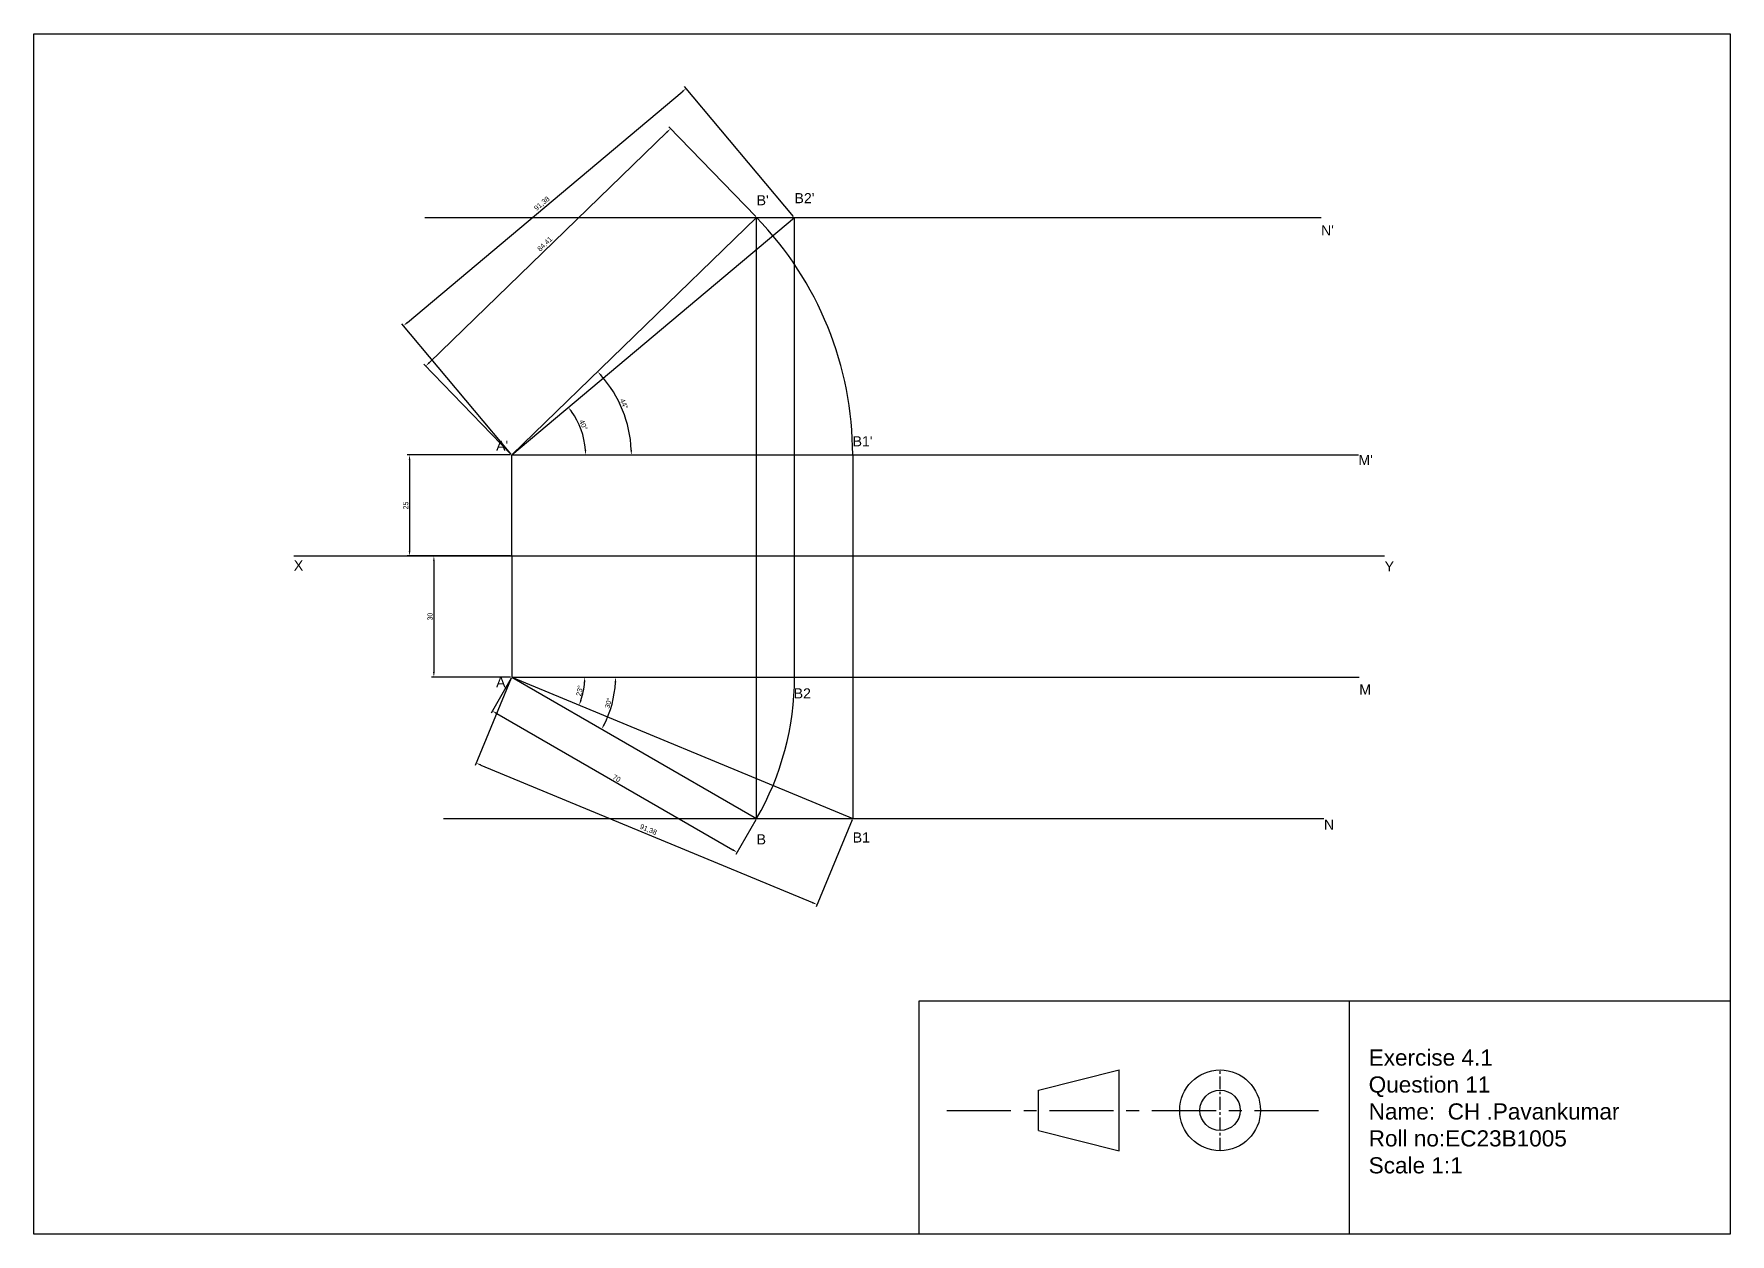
# Model space of a CAD drawing. Header units: millimetres. Extents: x 2477 to 7517, y 1798 to 2095.
# Drawn here: x 6677.4 to 7097.4, y 1798.3 to 2095.3 of the extents above; entities that cross this region are included whole.
import ezdxf

# ---------------------------------------------------------------- set-up
doc = ezdxf.new("R2010")
doc.units = ezdxf.units.MM
doc.header["$PDMODE"] = 35
doc.header["$PDSIZE"] = 2
doc.linetypes.add('CENTER', pattern=[50.8, 31.75, -6.35, 6.35, -6.35])
doc.styles.get("Standard").update_dxf_attribs({"font": 'arial.ttf'})
doc.dimstyles.new('ISO-25', dxfattribs={"dimscale": 0.5, "dimtxt": 2.5, "dimasz": 2.5, "dimexe": 1.25, "dimexo": 0.625, "dimtad": 1, "dimtxsty": 'Standard', "dimcen": 2.5, "dimadec": 0, "dimazin": 0, "dimtfac": 1, "dimtmove": 0, "dimatfit": 3, "dimfxl": 1, "dimarcsym": 0})

msp = doc.modelspace()

# ---------------------------------------------------------------- texts
at = {"color": 7, "true_color": 0xffffff, "char_height": 2.5, "attachment_point": 1}
for s, heights, insert in [("B'", [0], (6856.396, 2055.446)), ("B2'", [0], (6865.774, 2055.958)), ("N'", [0], (6996.152, 2048.005)), ("B1'", [0], (6880.158, 1995.792)), ("A'", [2.5], (6791.888, 1994.699)), ("M'", [0], (7005.415, 1991.165)), ('X', [0], (6741.8, 1965.057)), ('Y', [0], (7011.908, 1964.822)), ('A', [0], (6791.888, 1936.165)), ('B2', [0], (6865.575, 1933.4)), ('M', [0], (7005.63, 1934.352)), ('N', [0], (6996.883, 1900.902)), ('B', [0], (6856.396, 1897.289)), ('B1', [0], (6880.184, 1897.747))]:
    msp.add_mtext_dynamic_manual_height_columns(s, width=4.42811, gutter_width=39.618, heights=heights, dxfattribs=dict(at, insert=insert))
at = {"color": 6, "insert": (7007.951, 1844.028), "char_height": 4, "attachment_point": 1}
msp.add_mtext_dynamic_manual_height_columns('{\\C256;\\c16777215;Exercise 4.1^JQuestion 11\\PName:  CH .Pavankumar \\PRoll no:EC23B1005\\PScale 1:1}', width=90.33607, gutter_width=12.5, heights=[35.907], dxfattribs=at)

# ---------------------------------------------------------------- blocks, each defined once
blk = doc.blocks.new('*D80')
at = {"color": 0, "lineweight": -2, "transparency": 16777216}
for p, q in [((6795.62, 1935.89), (6790.64, 1927.27)), ((6792.04, 1927.19), (6850.49, 1893.44)), ((6856.24, 1900.89), (6851.26, 1892.27))]:
    blk.add_line(p, q, dxfattribs=at)
at = {"color": 0, "transparency": 16777216}
for points in [[(6792.14, 1927.37), (6791.93, 1927.01), (6790.95, 1927.81)], [(6850.6, 1893.62), (6850.39, 1893.26), (6851.57, 1892.81)]]:
    blk.add_solid(points, dxfattribs=at)
at = {"layer": 'Defpoints', "color": 0, "transparency": 16777216}
for p in [(6795.77, 1936.16), (6856.4, 1901.16), (6851.57, 1892.81)]:
    blk.add_point(p, dxfattribs=at)
at = {"color": 0, "transparency": 16777216, "insert": (6821.74, 1911.14), "char_height": 1.25, "attachment_point": 5, "rotation": 330}
blk.add_mtext('70', dxfattribs=at)
blk = doc.blocks.new('*D81')
at = {"color": 0, "lineweight": -2, "transparency": 16777216}
for p, q in [((6795.65, 1935.88), (6786.72, 1914.32)), ((6788.11, 1914.42), (6870.21, 1880.38)), ((6880.06, 1900.88), (6871.13, 1879.32))]:
    blk.add_line(p, q, dxfattribs=at)
at = {"color": 0, "transparency": 16777216}
for points in [[(6788.19, 1914.61), (6788.03, 1914.23), (6786.96, 1914.9)], [(6870.29, 1880.57), (6870.13, 1880.19), (6871.37, 1879.9)]]:
    blk.add_solid(points, dxfattribs=at)
at = {"layer": 'Defpoints', "color": 0, "transparency": 16777216}
for p in [(6795.77, 1936.16), (6880.18, 1901.16), (6871.37, 1879.9)]:
    blk.add_point(p, dxfattribs=at)
at = {"color": 0, "transparency": 16777216, "insert": (6829.57, 1898.38), "char_height": 1.25, "attachment_point": 5, "rotation": 337.479}
blk.add_mtext('91,38', dxfattribs=at)
blk = doc.blocks.new('*D82')
at = {"color": 0, "lineweight": -2, "transparency": 16777216}
for p, q in [((6775.36, 2014.03), (6834.18, 2071.03)), ((6856.18, 2050.13), (6834.65, 2072.35)), ((6795.56, 1991.39), (6774.02, 2013.61))]:
    blk.add_line(p, q, dxfattribs=at)
at = {"color": 0, "transparency": 16777216}
for points in [[(6834.04, 2071.18), (6834.33, 2070.88), (6835.08, 2071.9)], [(6775.21, 2014.18), (6775.5, 2013.88), (6774.46, 2013.16)]]:
    blk.add_solid(points, dxfattribs=at)
at = {"layer": 'Defpoints', "color": 0, "transparency": 16777216}
for p in [(6835.08, 2071.9), (6856.4, 2049.9), (6795.77, 1991.16)]:
    blk.add_point(p, dxfattribs=at)
at = {"color": 0, "transparency": 16777216, "insert": (6804.03, 2043.3), "char_height": 1.25, "attachment_point": 5, "rotation": 44.0953}
blk.add_mtext('84,41', dxfattribs=at)
blk = doc.blocks.new('*D83')
at = {"color": 0, "lineweight": -2, "transparency": 16777216}
for p, q in [((6769.91, 2023.93), (6838, 2081.06)), ((6865.57, 2050.14), (6838.55, 2082.35)), ((6795.57, 1991.4), (6768.55, 2023.61))]:
    blk.add_line(p, q, dxfattribs=at)
at = {"color": 0, "transparency": 16777216}
for points in [[(6837.86, 2081.22), (6838.13, 2080.9), (6838.95, 2081.87)], [(6769.78, 2024.09), (6770.04, 2023.77), (6768.95, 2023.13)]]:
    blk.add_solid(points, dxfattribs=at)
at = {"layer": 'Defpoints', "color": 0, "transparency": 16777216}
for p in [(6838.95, 2081.87), (6865.77, 2049.9), (6795.77, 1991.16)]:
    blk.add_point(p, dxfattribs=at)
at = {"color": 0, "transparency": 16777216, "insert": (6803.27, 2053.31), "char_height": 1.25, "attachment_point": 5, "rotation": 40}
blk.add_mtext('91,38', dxfattribs=at)
blk = doc.blocks.new('*D84')
at = {"color": 0, "lineweight": -2, "transparency": 16777216}
blk.add_arc((6795.77, 1991.16), 18.28, 3.9191, 36.0809, dxfattribs=at)
at = {"color": 0, "transparency": 16777216}
for points in [[(6810.38, 2001.8), (6810.71, 2002.06), (6809.78, 2002.91)], [(6814.22, 1992.42), (6813.8, 1992.41), (6814.05, 1991.16)]]:
    blk.add_solid(points, dxfattribs=at)
at = {"layer": 'Defpoints', "color": 0, "transparency": 16777216}
for p in [(6865.77, 2049.9), (6813.56, 1995.38), (6795.77, 1991.16), (6795.77, 1991.16), (7005.41, 1991.16)]:
    blk.add_point(p, dxfattribs=at)
at = {"color": 0, "transparency": 16777216, "insert": (6813.51, 1998.59), "char_height": 1.25, "attachment_point": 5, "rotation": 292.7138}
blk.add_mtext('40°', dxfattribs=at)
blk = doc.blocks.new('*D85')
at = {"color": 0, "lineweight": -2, "transparency": 16777216}
blk.add_arc((6795.77, 1991.16), 29.6, 2.4195, 41.6759, dxfattribs=at)
at = {"color": 0, "transparency": 16777216}
for points in [[(6817.73, 2010.71), (6818.04, 2010.99), (6817.04, 2011.76)], [(6825.56, 1992.42), (6825.14, 1992.41), (6825.38, 1991.16)]]:
    blk.add_solid(points, dxfattribs=at)
at = {"layer": 'Defpoints', "color": 0, "transparency": 16777216}
for p in [(6856.4, 2049.9), (6824.41, 1998.68), (6795.77, 1991.16), (6795.77, 1991.16), (7005.41, 1991.16)]:
    blk.add_point(p, dxfattribs=at)
at = {"color": 0, "transparency": 16777216, "insert": (6823.58, 2003.81), "char_height": 1.25, "attachment_point": 5, "rotation": 294.4542}
blk.add_mtext('44°', dxfattribs=at)
blk = doc.blocks.new('*D86')
at = {"color": 0, "lineweight": -2, "transparency": 16777216}
blk.add_arc((6795.77, 1936.16), 18.06, 341.4448, 356.0342, dxfattribs=at)
at = {"color": 0, "transparency": 16777216}
for points in [[(6813.59, 1934.92), (6814, 1934.91), (6813.84, 1936.16)], [(6813.09, 1930.34), (6812.7, 1930.49), (6812.46, 1929.25)]]:
    blk.add_solid(points, dxfattribs=at)
at = {"layer": 'Defpoints', "color": 0, "transparency": 16777216}
for p in [(6795.77, 1936.16), (6795.77, 1936.16), (7005.63, 1936.16), (6813.22, 1931.49), (6880.18, 1901.16)]:
    blk.add_point(p, dxfattribs=at)
at = {"color": 0, "transparency": 16777216, "insert": (6812.56, 1932.82), "char_height": 1.25, "attachment_point": 5, "rotation": 78.7395}
blk.add_mtext('23°', dxfattribs=at)
blk = doc.blocks.new('*D87')
at = {"color": 0, "lineweight": -2, "transparency": 16777216}
blk.add_arc((6795.77, 1936.16), 25.7, 332.7874, 357.2126, dxfattribs=at)
at = {"color": 0, "transparency": 16777216}
for points in [[(6821.23, 1934.92), (6821.65, 1934.91), (6821.47, 1936.16)], [(6818.81, 1924.31), (6818.44, 1924.51), (6818.03, 1923.32)]]:
    blk.add_solid(points, dxfattribs=at)
at = {"layer": 'Defpoints', "color": 0, "transparency": 16777216}
for p in [(6795.77, 1936.16), (6795.77, 1936.16), (7005.63, 1936.16), (6819.92, 1927.38), (6856.4, 1901.16)]:
    blk.add_point(p, dxfattribs=at)
at = {"color": 0, "transparency": 16777216, "insert": (6819.68, 1929.76), "char_height": 1.25, "attachment_point": 5, "rotation": 75}
blk.add_mtext('30°', dxfattribs=at)
blk = doc.blocks.new('*D88')
at = {"color": 0, "lineweight": -2, "transparency": 16777216}
for p, q in [((6795.46, 1991.16), (6769.83, 1991.16)), ((6770.46, 1989.91), (6770.46, 1967.41)), ((6795.46, 1966.16), (6769.83, 1966.16))]:
    blk.add_line(p, q, dxfattribs=at)
at = {"color": 0, "transparency": 16777216}
for points in [[(6770.25, 1989.91), (6770.66, 1989.91), (6770.46, 1991.16)], [(6770.25, 1967.41), (6770.66, 1967.41), (6770.46, 1966.16)]]:
    blk.add_solid(points, dxfattribs=at)
at = {"layer": 'Defpoints', "color": 0, "transparency": 16777216}
for p in [(6795.77, 1991.16), (6770.46, 1966.16), (6795.77, 1966.16)]:
    blk.add_point(p, dxfattribs=at)
at = {"color": 0, "transparency": 16777216, "insert": (6769.51, 1978.66), "char_height": 1.25, "attachment_point": 5, "rotation": 90}
blk.add_mtext('25', dxfattribs=at)
blk = doc.blocks.new('*D89')
at = {"color": 0, "lineweight": -2, "transparency": 16777216}
for p, q in [((6795.46, 1966.16), (6775.85, 1966.16)), ((6776.48, 1964.91), (6776.48, 1937.41)), ((6795.46, 1936.16), (6775.85, 1936.16))]:
    blk.add_line(p, q, dxfattribs=at)
at = {"color": 0, "transparency": 16777216}
for points in [[(6776.27, 1964.91), (6776.69, 1964.91), (6776.48, 1966.16)], [(6776.27, 1937.41), (6776.69, 1937.41), (6776.48, 1936.16)]]:
    blk.add_solid(points, dxfattribs=at)
at = {"layer": 'Defpoints', "color": 0, "transparency": 16777216}
for p in [(6795.77, 1966.16), (6776.48, 1936.16), (6795.77, 1936.16)]:
    blk.add_point(p, dxfattribs=at)
at = {"color": 0, "transparency": 16777216, "insert": (6775.53, 1951.16), "char_height": 1.25, "attachment_point": 5, "rotation": 90}
blk.add_mtext('30', dxfattribs=at)

# ---------------------------------------------------------------- dimensions: what is measured, and where the dimension line sits
at = {"color": 7, "true_color": 0xffffff}
for p1, p2, distance, picture, middle in [((6795.774, 1991.165), (6865.774, 2049.902), 41.727, '*D83', (6803.269, 2053.313)), ((6795.774, 1991.165), (6856.396, 2049.902), 30.632, '*D82', (6804.03, 2043.296)), ((6795.774, 1936.165), (6880.184, 1901.165), -23.019, '*D81', (6829.57, 1898.384)), ((6795.774, 1936.165), (6856.396, 1901.165), -9.644, '*D80', (6821.739, 1911.136))]:
    dim = msp.add_aligned_dim(p1=p1, p2=p2, distance=distance, dimstyle='ISO-25', dxfattribs=at)
    dim.commit()
    dim.dimension.update_dxf_attribs({"geometry": picture, "text_midpoint": middle})
for base, line2, picture, middle in [((6813.56, 1995.38), ((6795.774, 1991.165), (6865.774, 2049.902)), '*D84', (6812.635, 1998.223)), ((6824.409, 1998.676), ((6795.774, 1991.165), (6856.396, 2049.902)), '*D85', (6822.722, 2003.42))]:
    dim = msp.add_angular_dim_2l(base=base, line1=((6795.774, 1991.165), (7005.415, 1991.165)), line2=line2, dimstyle='ISO-25', dxfattribs=at)
    dim.commit()
    dim.dimension.update_dxf_attribs({"geometry": picture, "text_midpoint": middle, "dimtype": 162})
for base, p1, p2, picture, middle in [((6770.456, 1966.165), (6795.774, 1991.165), (6795.774, 1966.165), '*D88', (6769.505, 1978.665)), ((6776.477, 1936.165), (6795.774, 1966.165), (6795.774, 1936.165), '*D89', (6775.526, 1951.165))]:
    dim = msp.add_linear_dim(base=base, p1=p1, p2=p2, angle=90, dimstyle='ISO-25', dxfattribs=at)
    dim.commit()
    dim.dimension.update_dxf_attribs({"geometry": picture, "text_midpoint": middle})
for base, line2, picture, middle in [((6813.221, 1931.485), ((6795.774, 1936.165), (6880.184, 1901.165)), '*D86', (6812.557, 1932.823)), ((6819.921, 1927.376), ((6795.774, 1936.165), (6856.396, 1901.165)), '*D87', (6819.677, 1929.76))]:
    dim = msp.add_angular_dim_2l(base=base, line1=((6795.774, 1936.165), (7005.63, 1936.165)), line2=line2, dimstyle='ISO-25', dxfattribs=at)
    dim.commit()
    dim.dimension.update_dxf_attribs({"geometry": picture, "text_midpoint": middle})

# ---------------------------------------------------------------- linework, layer by layer
for p, q in [((6774.223, 2049.902), (6996.152, 2049.902)), ((6795.774, 1991.165), (6865.774, 2049.902)), ((6856.396, 1901.165), (6856.396, 2049.902)), ((6865.774, 1936.165), (6865.774, 2049.902)), ((6795.774, 1966.165), (6795.774, 1991.165)), ((6795.774, 1991.165), (7005.415, 1991.165)), ((6880.184, 1991.165), (6880.184, 1901.165)), ((6741.8, 1966.165), (7011.908, 1966.165)), ((6795.774, 1966.165), (6795.774, 1936.165)), ((6795.774, 1936.165), (7005.63, 1936.165)), ((6795.774, 1936.165), (6880.184, 1901.165)), ((6778.876, 1901.165), (6996.883, 1901.165)), ((6926.163, 1833.966), (6946.163, 1838.966)), ((6946.163, 1818.966), (6946.163, 1838.966)), ((6926.163, 1823.966), (6926.163, 1833.966)), ((6926.163, 1823.966), (6946.163, 1818.966))]:
    msp.add_line(p, q)
at = {"color": 3}
for p, q in [((6795.774, 1991.165), (6856.396, 2049.902)), ((6795.774, 1936.165), (6856.396, 1901.165))]:
    msp.add_line(p, q, dxfattribs=at)
at = {"color": 7, "true_color": 0xffffff}
msp.add_line((7003.141, 1856.042), (7003.141, 1798.349), dxfattribs=at)
at = {"linetype": 'CENTER', "ltscale": 0.1}
msp.add_line((6971.163, 1818.966), (6971.163, 1838.966), dxfattribs=at)
at = {"linetype": 'CENTER', "ltscale": 0.5}
msp.add_line((6903.49, 1828.966), (6997.685, 1828.966), dxfattribs=at)
msp.add_lwpolyline([(6677.443, 2095.349), (7097.443, 2095.349), (7097.443, 1798.349), (6677.443, 1798.349)], close=True)
at = {"color": 7, "true_color": 0xffffff}
msp.add_lwpolyline([(7097.443, 1798.349), (6896.682, 1798.349), (6896.682, 1856.042), (7097.443, 1856.042)], close=True, dxfattribs=at)
for radius in [10, 5]:
    msp.add_circle((6971.163, 1828.966), radius)
for centre, radius, start, end in [((6795.774, 1991.165), 84.41, 0, 44.09531), ((6795.774, 1936.165), 70, 330, 0)]:
    msp.add_arc(centre, radius, start, end)

msp.set_redraw_order([(e.dxf.handle, doc.entitydb.next_handle()) for e in msp.query("TEXT MTEXT ATTDEF DIMENSION ARC_DIMENSION")])  # texts and dimensions are drawn at this point

doc.saveas('drawing.dxf')
